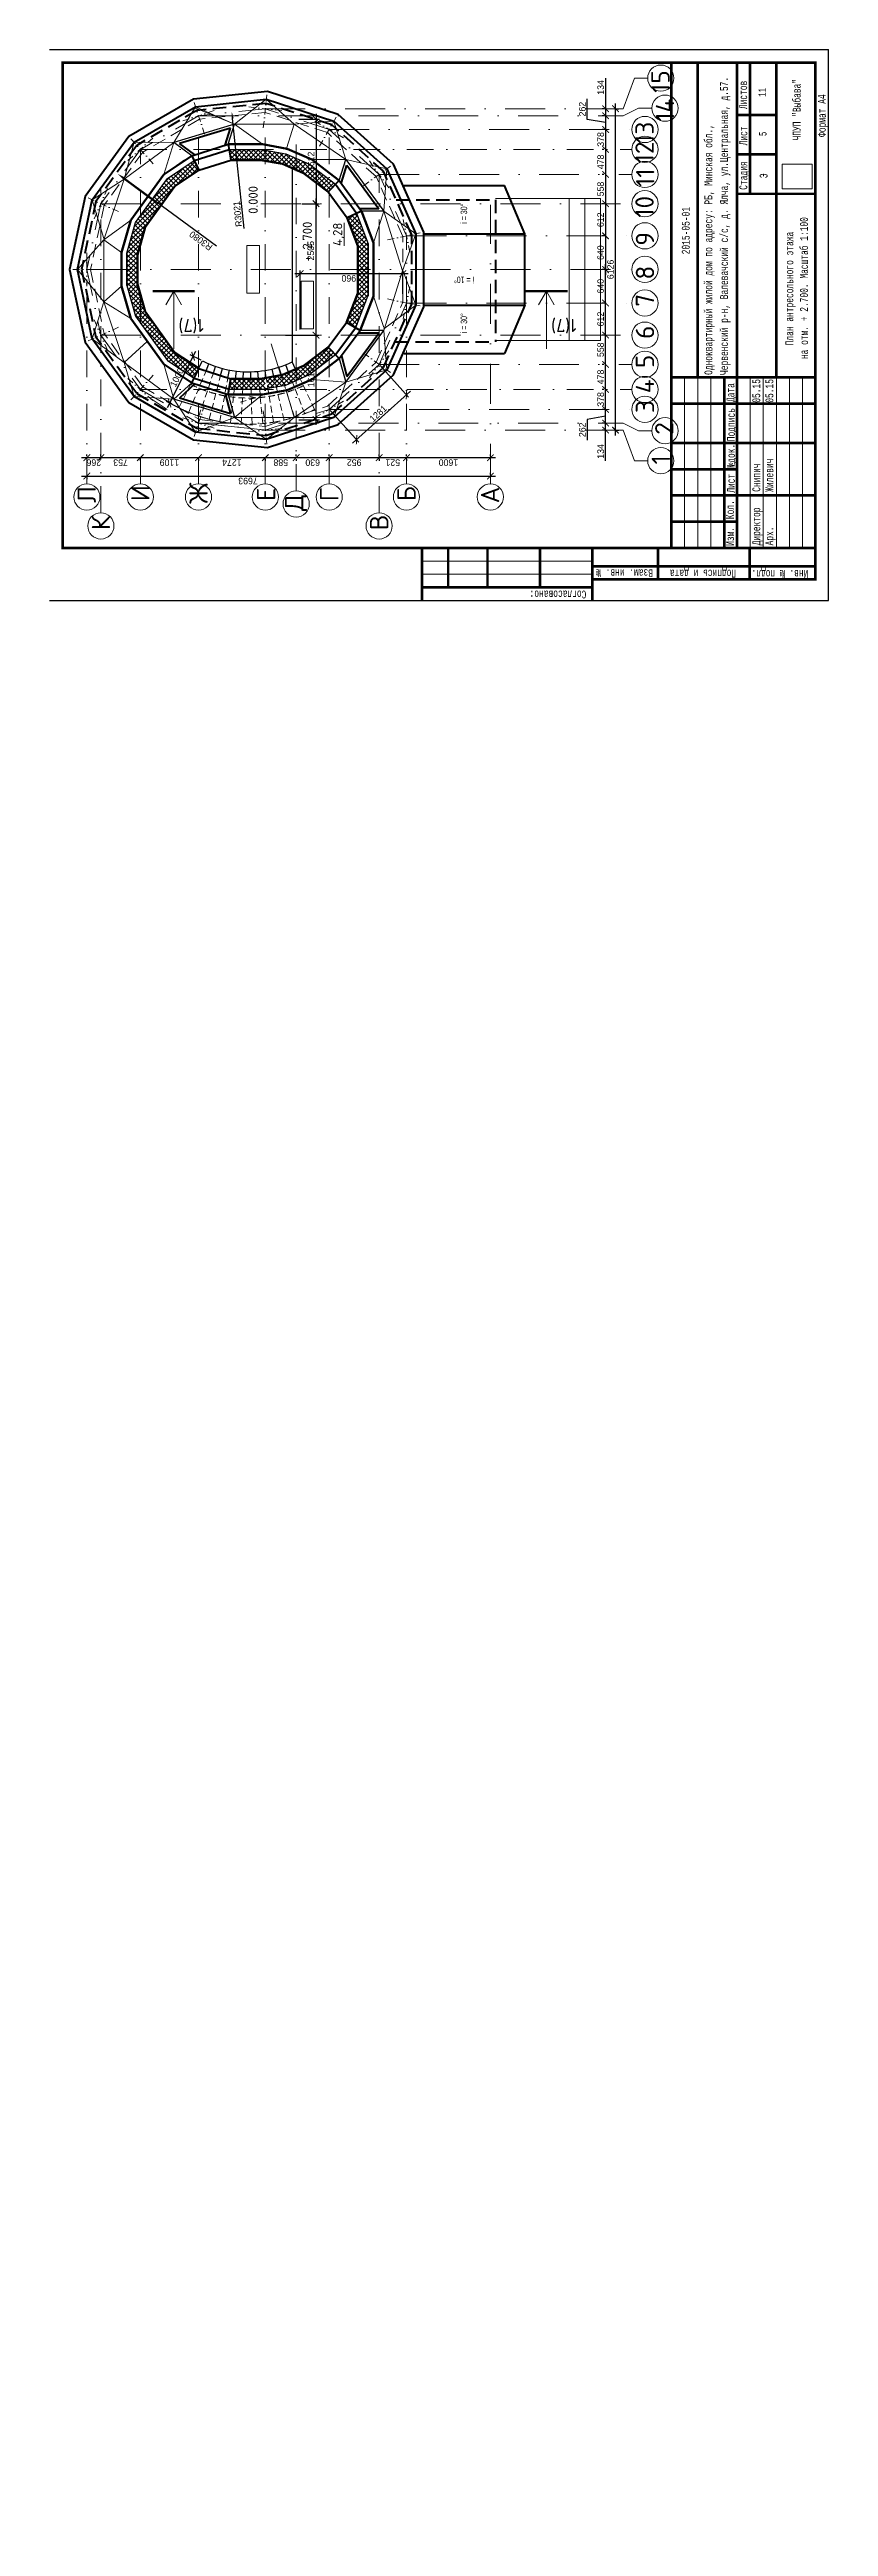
# Model space of a CAD drawing. Header units: millimetres. Extents: x -1532494 to -7068, y -619762 to -143013.
# Drawn here: x -125607 to -110757, y -242729 to -195513 of the extents above; entities that cross this region are included whole.
import ezdxf

# ---------------------------------------------------------------- set-up
doc = ezdxf.new("R2010")
doc.units = ezdxf.units.MM
for name, pattern in [('DASHED', [19.05, 12.7, -6.35]), ('GOST2.303 5', [24, 20, -1.5, 1, -1.5]), ('штриховая', [19.05, 12.7, -6.35]), ('штрихпунктирнаяX2', [50.8, 25.4, -12.7, 0, -12.7])]:
    doc.linetypes.add(name, pattern=pattern)
doc.layers.get('0').update_dxf_attribs({"color": 251, "lineweight": 15})
for name, color, linetype, lineweight in [('заливка', 252, 'Continuous', 13), ('Кровля', 170, 'Continuous', 40), ('линия', 7, 'Continuous', 30), ('окна', 142, 'Continuous', 20), ('Окно', 144, 'Continuous', 40), ('Оси', 7, 'штрихпунктирнаяX2', 18), ('размеры', 7, 'Continuous', 18), ('разрез', 7, 'Continuous', 80), ('Стены', 7, 'Continuous', 60), ('штриховая', 160, 'штриховая', 18), ('штриховая стены', 250, 'штриховая', 40)]:
    doc.layers.add(name, color=color, linetype=linetype, lineweight=lineweight)
doc.layers.add('рамка', color=105, linetype='Continuous', lineweight=30, plot=False)
doc.styles.add('Annotative', font='txt')
doc.styles.add('GOST', font='cour.ttf', dxfattribs={"width": 0.6, "height": 3})
doc.styles.add('Style1', font='cour.ttf', dxfattribs={"width": 0.61, "height": 2.5})
doc.styles.add('style2', font='cour.ttf', dxfattribs={"width": 0.6, "height": 3})
doc.dimstyles.new('ISO-25', dxfattribs={"dimscale": 50, "dimtxt": 2.5, "dimasz": 2.5, "dimexe": 1.25, "dimexo": 0.625, "dimtad": 1, "dimdec": 0, "dimtxsty": 'Standard', "dimblk": 'ARCHTICK', "dimcen": 2.5, "dimdle": 2, "dimclrt": 256, "dimadec": 0, "dimazin": 0, "dimtfac": 1, "dimtdec": 0, "dimtmove": 1, "dimatfit": 2, "dimfxl": 1, "dimarcsym": 0})
picture_1 = doc.add_image_def('image1.jpg', size_in_pixel=(187, 229))
picture_2 = doc.add_image_def('image2.jpg', size_in_pixel=(187, 229))

msp = doc.modelspace()

# ---------------------------------------------------------------- texts
at = {"color": 7, "width": 730.487, "style": 'Style1'}
for s, insert, char_height, attachment_point, rotation in [('{\\fArial|b0|i0|c0|p34; i =\\fArial|b0|i0|c204|p34; 30\\fArial|b0|i0|c0|p34;%%D}', (-117770.4, -198870), 125, 1, 90), ('{\\fArial|b0|i0|c0|p34; i =\\fArial|b0|i0|c204|p34; \\fArial|b0|i0|c0|p34;1\\fArial|b0|i0|c204|p34;0\\fArial|b0|i0|c0|p34;%%D}', (-117896.3, -199965.6), 125.0001, 3, 180), ('{\\fArial|b0|i0|c0|p34; i =\\fArial|b0|i0|c204|p34; 30\\fArial|b0|i0|c0|p34;%%D}', (-117770.4, -200540.4), 125, 3, 90)]:
    msp.add_mtext(s, dxfattribs=dict(at, insert=insert, char_height=char_height, attachment_point=attachment_point, rotation=rotation))
at = {"layer": 'размеры', "color": 7, "linetype": 'ByBlock', "style": 'style2', "width": 0.6}
msp.add_text('11', height=141.19, rotation=90, dxfattribs=at).set_placement((-111951.3, -196414.1))
at = {"layer": 'размеры', "style": 'GOST', "width": 0.6}
msp.add_text('Формат А4', height=150, rotation=90, dxfattribs=at).set_placement((-110808, -197179.2))
at = {"layer": 'размеры', "color": 10, "linetype": 'ByBlock', "style": 'style2', "width": 0.6}
msp.add_text('5', height=141.2, rotation=90, dxfattribs=at).set_placement((-111938.2, -197164.1))
at = {"layer": 'размеры', "color": 7, "linetype": 'GOST2.303 5', "style": 'style2', "width": 0.6}
for s, rotation, p in [('на отм. + 2.700. Масштаб 1:100', 90, (-111148.4, -201413.9)), ('План антресольного этажа ', 90, (-111428, -201151.7)), ('Подпись и дата', 180, (-112517.5, -205428.4)), ('Согласовано:', 180, (-115372.8, -205826.7)), ('Взам. инв. №', 180, (-114103.7, -205420.6)), ('Инв. № подл.', 180, (-111141.8, -205435.4))]:
    msp.add_text(s, height=150, rotation=rotation, dxfattribs=at).set_placement(p)
at = {"layer": 'размеры'}
for s, width, heights, insert, char_height, attachment_point, rotation in [('{\\fISOCPEUR|b0|i0|c204|p34;15}', 6.114, [0], (-114135.5, -195909.2), 350, 3, 90), ('{\\fISOCPEUR|b0|i0|c204|p34;14}', 6.114, [0], (-114048.3, -196450.3), 350, 3, 90), ('{\\fISOCPEUR|b0|i0|c204|p34;13}', 6.114, [0], (-114438.4, -196888.3), 350, 3, 90), ('{\\fISOCPEUR|b0|i0|c204|p34;12}', 6.114, [0], (-114438.4, -197266.8), 350, 3, 90), ('{\\fISOCPEUR|b0|i0|c204|p34;11}', 6.114, [0], (-114425.6, -197780.2), 350, 3, 90), ('{\\fISOCPEUR|b0|i0|c204|p34;10}', 6.114, [0], (-114438.4, -198303), 350, 3, 90), ('\\pi458.41;{\\fISOCPEUR|b0|i0|c204|p34;\\L4,28}', 1328.073, [0], (-120202.4, -199715.3), 175, 1, 90), ('{\\fISOCPEUR|b0|i0|c204|p34;9}', 6.114, [0], (-114430.2, -198993.3), 350, 3, 90), ('{\\fISOCPEUR|b0|i0|c204|p34;8}', 6.114, [0], (-114430.2, -199633.7), 350, 3, 90), ('{\\fISOCPEUR|b0|i0|c204|p34;1(\\fISOCPEUR|b0|i0|c0|p34;7\\fISOCPEUR|b0|i0|c204|p34;)}', 6.114, [300], (-123149.7, -200897.3), 250, 3, 180), ('{\\fISOCPEUR|b0|i0|c204|p34;1(\\fISOCPEUR|b0|i0|c0|p34;7\\fISOCPEUR|b0|i0|c204|p34;)}', 6.114, [0], (-116045.3, -200897.3), 250, 3, 180), ('{\\fISOCPEUR|b0|i0|c204|p34;7}', 6.114, [0], (-114430.2, -200416.3), 350, 1, 90), ('{\\fISOCPEUR|b0|i0|c204|p34;6}', 6.114, [0], (-114430.2, -201028.7), 350, 1, 90), ('{\\fISOCPEUR|b0|i0|c204|p34;5}', 6.114, [0], (-114430.2, -201586.3), 350, 1, 90), ('{\\fISOCPEUR|b0|i0|c204|p34;4}', 6.114, [0], (-114430.2, -202064.8), 350, 1, 90), ('{\\fISOCPEUR|b0|i0|c204|p34;3}', 6.114, [0], (-114430.2, -202443.3), 350, 1, 90), ('{\\fISOCPEUR|b0|i0|c204|p34;2}', 6.114, [0], (-114062.5, -202855.7), 350, 1, 90), ('{\\fISOCPEUR|b0|i0|c204|p34;1}', 6.114, [0], (-114127.3, -203422.4), 350, 1, 90), ('{\\fISOCPEUR|b0|i0|c204|p34;Л}', 6.114, [0], (-125073.8, -204156.6), 350, 1, 90), ('{\\fISOCPEUR|b0|i0|c204|p34;И}', 6.114, [0], (-123701.1, -204124.3), 350, 7, 90), ('{\\fISOCPEUR|b0|i0|c204|p34;Ж}', 6.114, [0], (-122941.6, -204174), 350, 1, 90), ('{\\fISOCPEUR|b0|i0|c204|p34;Е}', 6.114, [0], (-121654.5, -204119.9), 350, 1, 90), ('{\\fISOCPEUR|b0|i0|c204|p34;Г}', 6.114, [0], (-120449.8, -204124.3), 350, 1, 90), ('{\\fISOCPEUR|b0|i0|c204|p34;Б}', 6.114, [0], (-118977.1, -204124.3), 350, 1, 90), ('{\\fISOCPEUR|b0|i0|c204|p34;А}', 6.114, [0], (-117384, -204163.4), 350, 1, 90), ('{\\fISOCPEUR|b0|i0|c204|p34;К}', 6.114, [0], (-124803.5, -204675.5), 350, 1, 90), ('{\\fISOCPEUR|b0|i0|c204|p34;Д}', 6.114, [0], (-121119.6, -204307.4), 350, 1, 90), ('{\\fISOCPEUR|b0|i0|c204|p34;В}', 6.114, [0], (-119498, -204675.5), 350, 1, 90)]:
    msp.add_mtext_dynamic_manual_height_columns(s, width=width, gutter_width=12.5, heights=heights, dxfattribs=dict(at, insert=insert, char_height=char_height, attachment_point=attachment_point, rotation=rotation))
at = {"layer": 'размеры', "char_height": 175, "attachment_point": 3, "rotation": 90, "style": 'Annotative'}
for s, insert in [('{\\fISOCPEUR|b0|i0|c204|p34; 0.000}', (-121813.1, -198113.9)), ('{\\fISOCPEUR|b0|i0|c204|p34;+ 2.700}', (-120779.9, -198793.7))]:
    msp.add_mtext_dynamic_manual_height_columns(s, width=3173.494, gutter_width=12.5, heights=[0], dxfattribs=dict(at, insert=insert))

# ---------------------------------------------------------------- blocks, each defined once
blk = doc.blocks.new('_ArchTick')
at = {"color": 0, "linetype": 'ByBlock', "const_width": 0.15}
blk.add_lwpolyline([(-0.5, -0.5), (0.5, 0.5)], dxfattribs=at)
blk = doc.blocks.new('*D268')
at = {"layer": 'Defpoints', "color": 0, "transparency": 16777216}
for p in [(-121139, -200957), (-120526, -200957), (-120884, -202570)]:
    blk.add_point(p, dxfattribs=at)
at = {"layer": 'размеры', "color": 0, "lineweight": -2, "transparency": 16777216}
for p, q in [((-121108, -200957), (-120463, -200957)), ((-120526, -202670), (-120526, -200857)), ((-120853, -202570), (-120463, -202570))]:
    blk.add_line(p, q, dxfattribs=at)
at = {"layer": 'размеры', "color": 0, "lineweight": -2, "transparency": 16777216, "xscale": 125, "yscale": 125, "zscale": 125}
for p, rotation in [((-120526, -200957), 90), ((-120526, -202570), 270)]:
    blk.add_blockref('_ArchTick', p, dxfattribs=dict(at, rotation=rotation))
at = {"layer": 'размеры', "transparency": 16777216, "insert": (-120620, -201764), "char_height": 125, "attachment_point": 5, "rotation": 90}
blk.add_mtext('1612', dxfattribs=at)
blk = doc.blocks.new('*D269')
at = {"layer": 'Defpoints', "color": 0, "transparency": 16777216}
for p in [(-120830, -198452), (-120526, -198452), (-121139, -200957)]:
    blk.add_point(p, dxfattribs=at)
at = {"layer": 'размеры', "color": 0, "lineweight": -2, "transparency": 16777216}
for p, q in [((-120799, -198452), (-120463, -198452)), ((-120526, -201057), (-120526, -198352)), ((-121108, -200957), (-120463, -200957))]:
    blk.add_line(p, q, dxfattribs=at)
at = {"layer": 'размеры', "color": 0, "lineweight": -2, "transparency": 16777216, "xscale": 125, "yscale": 125, "zscale": 125}
for p, rotation in [((-120526, -198452), 90), ((-120526, -200957), 270)]:
    blk.add_blockref('_ArchTick', p, dxfattribs=dict(at, rotation=rotation))
at = {"layer": 'размеры', "transparency": 16777216, "insert": (-120626, -199349), "char_height": 125, "attachment_point": 5, "rotation": 90}
blk.add_mtext('2505', dxfattribs=at)
blk = doc.blocks.new('*D270')
at = {"layer": 'Defpoints', "color": 0, "transparency": 16777216}
for p in [(-120884, -196839), (-120830, -198452), (-120526, -198452)]:
    blk.add_point(p, dxfattribs=at)
at = {"layer": 'размеры', "color": 0, "lineweight": -2, "transparency": 16777216}
for p, q in [((-120853, -196839), (-120463, -196839)), ((-120526, -196739), (-120526, -198552)), ((-120799, -198452), (-120463, -198452))]:
    blk.add_line(p, q, dxfattribs=at)
at = {"layer": 'размеры', "color": 0, "lineweight": -2, "transparency": 16777216, "xscale": 125, "yscale": 125, "zscale": 125}
for p, rotation in [((-120526, -196839), 90), ((-120526, -198452), 270)]:
    blk.add_blockref('_ArchTick', p, dxfattribs=dict(at, rotation=rotation))
at = {"layer": 'размеры', "transparency": 16777216, "insert": (-120620, -197646), "char_height": 125, "attachment_point": 5, "rotation": 90}
blk.add_mtext('1612', dxfattribs=at)
blk = doc.blocks.new('вакепкеакепке')
at = {"color": 7, "linetype": 'GOST2.303 5'}
for p, q in [((168051385, 308359340), (168057885, 308359340)), ((168051385, 308358840), (168057885, 308358840)), ((168051385, 308358340), (168057885, 308358340)), ((168051385, 308356840), (168057885, 308356840)), ((168051385, 308356340), (168057885, 308356340)), ((168051385, 308355840), (168057885, 308355840)), ((168051385, 308355340), (168057885, 308355340)), ((168051385, 308354840), (168057885, 308354840))]:
    blk.add_line(p, q, dxfattribs=at)
at = {"const_width": 100}
blk.add_lwpolyline([(168051385, 308359840), (168069885, 308359840), (168069885, 308354353), (168051385, 308354353)], close=True, dxfattribs=at)
for points in [[(168052385, 308359840), (168052385, 308357340)], [(168053385, 308359887), (168053385, 308354400)], [(168054385, 308359887), (168054385, 308357340)], [(168055385, 308354400), (168055385, 308359887)], [(168056885, 308359887), (168056885, 308354400)], [(168057885, 308354353), (168057885, 308359840)], [(168057931, 308358840), (168069885, 308358840)], [(168057885, 308357826), (168051385, 308357826)], [(168057885, 308357340), (168051385, 308357340)], [(168057885, 308357340), (168069885, 308357340)], [(168064885, 308354353), (168064885, 308357340)], [(168066385, 308357340), (168066385, 308355840)], [(168067885, 308357340), (168067885, 308355840)], [(168064885, 308356840), (168069885, 308356840)], [(168057885, 308355840), (168069885, 308355840)]]:
    blk.add_lwpolyline(points, dxfattribs=at)
at = {"color": 7, "linetype": 'GOST2.303 5', "style": 'style2', "width": 0.6}
for s, p in [('2015-05-01', (168062579, 308359144)), ('Одноквартирный жилой дом по адресу: РБ, Минская обл.,  ', (168057980, 308358281)), ('Изм.', (168051464, 308357455)), ('Кол.', (168052482, 308357455)), ('Лист', (168053488, 308357424)), ('№док.', (168054453, 308357424)), ('Подпись', (168055453, 308357424)), ('Дата', (168056947, 308357439)), ('Червенский р-н, Валевачский с/с, д. Ялча, ул.Центральная, д.57. ', (168057980, 308357683)), ('Директор', (168051482, 308356455)), ('Снипич', (168053525, 308356455)), ('05.15', (168056921, 308356455)), ('Стадия', (168065039, 308356948)), ('Э', (168065484, 308356176)), ('Лист', (168066732, 308356949)), ('Листов', (168068113, 308356956)), ('Арх.', (168051482, 308355955)), ('Жилевич', (168053525, 308355955)), ('05.15', (168056921, 308355955)), ('ЧПУП "Выбава"', (168066920, 308354914))]:
    blk.add_text(s, height=300, dxfattribs=at).set_placement(p)
blk = doc.blocks.new('*D271')
at = {"layer": 'Defpoints', "color": 0, "transparency": 16777216}
for p in [(-114818, -196642), (-114818, -196642), (-114818, -202768)]:
    blk.add_point(p, dxfattribs=at)
at = {"layer": 'размеры', "color": 0, "lineweight": -2, "transparency": 16777216}
for p, q in [((-114818, -202868), (-114818, -196542)), ((-114787, -196642), (-114755, -196642)), ((-114787, -202768), (-114755, -202768))]:
    blk.add_line(p, q, dxfattribs=at)
at = {"layer": 'размеры', "color": 0, "lineweight": -2, "transparency": 16777216, "xscale": 125, "yscale": 125, "zscale": 125}
for p, rotation in [((-114818, -196642), 90), ((-114818, -202768), 270)]:
    blk.add_blockref('_ArchTick', p, dxfattribs=dict(at, rotation=rotation))
at = {"layer": 'размеры', "transparency": 16777216, "insert": (-114912, -199705), "char_height": 125, "attachment_point": 5, "rotation": 90}
blk.add_mtext('6126', dxfattribs=at)
blk = doc.blocks.new('*D272')
at = {"layer": 'Defpoints', "color": 0, "transparency": 16777216}
for p in [(-115006, -202634), (-115006, -202634), (-115006, -202768)]:
    blk.add_point(p, dxfattribs=at)
at = {"layer": 'размеры', "color": 0, "lineweight": -2, "transparency": 16777216}
for p, q in [((-115006, -202868), (-115006, -202534)), ((-115037, -202634), (-115069, -202634)), ((-115037, -202768), (-115069, -202768)), ((-115006, -203352), (-115006, -202768))]:
    blk.add_line(p, q, dxfattribs=at)
at = {"layer": 'размеры', "color": 0, "lineweight": -2, "transparency": 16777216, "xscale": 125, "yscale": 125, "zscale": 125}
for p, rotation in [((-115006, -202634), 90), ((-115006, -202768), 270)]:
    blk.add_blockref('_ArchTick', p, dxfattribs=dict(at, rotation=rotation))
at = {"layer": 'размеры', "transparency": 16777216, "insert": (-115100, -203175), "char_height": 125, "attachment_point": 5, "rotation": 90}
blk.add_mtext('134', dxfattribs=at)
blk = doc.blocks.new('*D273')
at = {"layer": 'Defpoints', "color": 0, "transparency": 16777216}
for p in [(-115006, -202372), (-115006, -202372), (-115006, -202634)]:
    blk.add_point(p, dxfattribs=at)
at = {"layer": 'размеры', "color": 0, "lineweight": -2, "transparency": 16777216}
for p, q in [((-115006, -202503), (-115355, -202563)), ((-115037, -202372), (-115069, -202372)), ((-115006, -202734), (-115006, -202272)), ((-115355, -202563), (-115355, -202959)), ((-115037, -202634), (-115069, -202634))]:
    blk.add_line(p, q, dxfattribs=at)
at = {"layer": 'размеры', "color": 0, "lineweight": -2, "transparency": 16777216, "xscale": 125, "yscale": 125, "zscale": 125}
for p, rotation in [((-115006, -202372), 90), ((-115006, -202634), 270)]:
    blk.add_blockref('_ArchTick', p, dxfattribs=dict(at, rotation=rotation))
at = {"layer": 'размеры', "transparency": 16777216, "insert": (-115449, -202761), "char_height": 125, "attachment_point": 5, "rotation": 90}
blk.add_mtext('262', dxfattribs=at)
blk = doc.blocks.new('*D274')
at = {"layer": 'Defpoints', "color": 0, "transparency": 16777216}
for p in [(-115007, -200957), (-115006, -200957), (-115007, -201515)]:
    blk.add_point(p, dxfattribs=at)
at = {"layer": 'размеры', "color": 0, "lineweight": -2, "transparency": 16777216}
for p, q in [((-115037, -200957), (-115070, -200957)), ((-115007, -201615), (-115007, -200857)), ((-115038, -201515), (-115070, -201515))]:
    blk.add_line(p, q, dxfattribs=at)
at = {"layer": 'размеры', "color": 0, "lineweight": -2, "transparency": 16777216, "xscale": 125, "yscale": 125, "zscale": 125}
for p, rotation in [((-115007, -200957), 90), ((-115007, -201515), 270)]:
    blk.add_blockref('_ArchTick', p, dxfattribs=dict(at, rotation=rotation))
at = {"layer": 'размеры', "transparency": 16777216, "insert": (-115101, -201236), "char_height": 125, "attachment_point": 5, "rotation": 90}
blk.add_mtext('558', dxfattribs=at)
blk = doc.blocks.new('*D275')
at = {"layer": 'Defpoints', "color": 0, "transparency": 16777216}
for p in [(-124895, -203293), (-124629, -203293), (-124629, -203293)]:
    blk.add_point(p, dxfattribs=at)
at = {"layer": 'размеры', "color": 0, "lineweight": -2, "transparency": 16777216}
for p, q in [((-124995, -203293), (-124529, -203293)), ((-124895, -203262), (-124895, -203230)), ((-124629, -203262), (-124629, -203230))]:
    blk.add_line(p, q, dxfattribs=at)
at = {"layer": 'размеры', "color": 0, "lineweight": -2, "transparency": 16777216, "xscale": 125, "yscale": 125, "zscale": 125, "rotation": 180}
blk.add_blockref('_ArchTick', (-124895, -203293), dxfattribs=at)
at = {"layer": 'размеры', "color": 0, "lineweight": -2, "transparency": 16777216, "xscale": 125, "yscale": 125, "zscale": 125}
blk.add_blockref('_ArchTick', (-124629, -203293), dxfattribs=at)
at = {"layer": 'размеры', "transparency": 16777216, "insert": (-124762, -203387), "char_height": 125, "attachment_point": 5, "rotation": 180}
blk.add_mtext('266', dxfattribs=at)
blk = doc.blocks.new('*D276')
at = {"layer": 'Defpoints', "color": 0, "transparency": 16777216}
for p in [(-124629, -203293), (-123876, -203293), (-123876, -203293)]:
    blk.add_point(p, dxfattribs=at)
at = {"layer": 'размеры', "color": 0, "lineweight": -2, "transparency": 16777216}
for p, q in [((-124729, -203293), (-123776, -203293)), ((-124629, -203262), (-124629, -203230)), ((-123876, -203324), (-123876, -203355))]:
    blk.add_line(p, q, dxfattribs=at)
at = {"layer": 'размеры', "color": 0, "lineweight": -2, "transparency": 16777216, "xscale": 125, "yscale": 125, "zscale": 125, "rotation": 180}
blk.add_blockref('_ArchTick', (-124629, -203293), dxfattribs=at)
at = {"layer": 'размеры', "color": 0, "lineweight": -2, "transparency": 16777216, "xscale": 125, "yscale": 125, "zscale": 125}
blk.add_blockref('_ArchTick', (-123876, -203293), dxfattribs=at)
at = {"layer": 'размеры', "transparency": 16777216, "insert": (-124252, -203387), "char_height": 125, "attachment_point": 5, "rotation": 180}
blk.add_mtext('753', dxfattribs=at)
blk = doc.blocks.new('*D277')
at = {"layer": 'Defpoints', "color": 0, "transparency": 16777216}
for p in [(-123876, -203293), (-122767, -203293), (-122767, -203293)]:
    blk.add_point(p, dxfattribs=at)
at = {"layer": 'размеры', "color": 0, "lineweight": -2, "transparency": 16777216}
for p, q in [((-123976, -203293), (-122667, -203293)), ((-123876, -203324), (-123876, -203355)), ((-122767, -203324), (-122767, -203355))]:
    blk.add_line(p, q, dxfattribs=at)
at = {"layer": 'размеры', "color": 0, "lineweight": -2, "transparency": 16777216, "xscale": 125, "yscale": 125, "zscale": 125, "rotation": 180}
blk.add_blockref('_ArchTick', (-123876, -203293), dxfattribs=at)
at = {"layer": 'размеры', "color": 0, "lineweight": -2, "transparency": 16777216, "xscale": 125, "yscale": 125, "zscale": 125}
blk.add_blockref('_ArchTick', (-122767, -203293), dxfattribs=at)
at = {"layer": 'размеры', "transparency": 16777216, "insert": (-123321, -203387), "char_height": 125, "attachment_point": 5, "rotation": 180}
blk.add_mtext('1109', dxfattribs=at)
blk = doc.blocks.new('*D278')
at = {"layer": 'Defpoints', "color": 0, "transparency": 16777216}
for p in [(-122767, -203293), (-121493, -203293), (-121493, -203293)]:
    blk.add_point(p, dxfattribs=at)
at = {"layer": 'размеры', "color": 0, "lineweight": -2, "transparency": 16777216}
for p, q in [((-122867, -203293), (-121393, -203293)), ((-122767, -203324), (-122767, -203355)), ((-121493, -203324), (-121493, -203355))]:
    blk.add_line(p, q, dxfattribs=at)
at = {"layer": 'размеры', "color": 0, "lineweight": -2, "transparency": 16777216, "xscale": 125, "yscale": 125, "zscale": 125, "rotation": 180}
blk.add_blockref('_ArchTick', (-122767, -203293), dxfattribs=at)
at = {"layer": 'размеры', "color": 0, "lineweight": -2, "transparency": 16777216, "xscale": 125, "yscale": 125, "zscale": 125}
blk.add_blockref('_ArchTick', (-121493, -203293), dxfattribs=at)
at = {"layer": 'размеры', "transparency": 16777216, "insert": (-122130, -203387), "char_height": 125, "attachment_point": 5, "rotation": 180}
blk.add_mtext('1274', dxfattribs=at)
blk = doc.blocks.new('*D279')
at = {"layer": 'Defpoints', "color": 0, "transparency": 16777216}
for p in [(-120905, -203293), (-120275, -203293), (-120275, -203293)]:
    blk.add_point(p, dxfattribs=at)
at = {"layer": 'размеры', "color": 0, "lineweight": -2, "transparency": 16777216}
for p, q in [((-121005, -203293), (-120175, -203293)), ((-120905, -203324), (-120905, -203355)), ((-120275, -203262), (-120275, -203230))]:
    blk.add_line(p, q, dxfattribs=at)
at = {"layer": 'размеры', "color": 0, "lineweight": -2, "transparency": 16777216, "xscale": 125, "yscale": 125, "zscale": 125, "rotation": 180}
blk.add_blockref('_ArchTick', (-120905, -203293), dxfattribs=at)
at = {"layer": 'размеры', "color": 0, "lineweight": -2, "transparency": 16777216, "xscale": 125, "yscale": 125, "zscale": 125}
blk.add_blockref('_ArchTick', (-120275, -203293), dxfattribs=at)
at = {"layer": 'размеры', "transparency": 16777216, "insert": (-120590, -203387), "char_height": 125, "attachment_point": 5, "rotation": 180}
blk.add_mtext('630', dxfattribs=at)
blk = doc.blocks.new('*D280')
at = {"layer": 'Defpoints', "color": 0, "transparency": 16777216}
for p in [(-120275, -203293), (-119323, -203293), (-119323, -203293)]:
    blk.add_point(p, dxfattribs=at)
at = {"layer": 'размеры', "color": 0, "lineweight": -2, "transparency": 16777216}
for p, q in [((-120375, -203293), (-119223, -203293)), ((-120275, -203324), (-120275, -203355)), ((-119323, -203262), (-119323, -203230))]:
    blk.add_line(p, q, dxfattribs=at)
at = {"layer": 'размеры', "color": 0, "lineweight": -2, "transparency": 16777216, "xscale": 125, "yscale": 125, "zscale": 125, "rotation": 180}
blk.add_blockref('_ArchTick', (-120275, -203293), dxfattribs=at)
at = {"layer": 'размеры', "color": 0, "lineweight": -2, "transparency": 16777216, "xscale": 125, "yscale": 125, "zscale": 125}
blk.add_blockref('_ArchTick', (-119323, -203293), dxfattribs=at)
at = {"layer": 'размеры', "transparency": 16777216, "insert": (-119799, -203387), "char_height": 125, "attachment_point": 5, "rotation": 180}
blk.add_mtext('952', dxfattribs=at)
blk = doc.blocks.new('*D281')
at = {"layer": 'Defpoints', "color": 0, "transparency": 16777216}
for p in [(-119323, -203293), (-118802, -203293), (-118802, -203293)]:
    blk.add_point(p, dxfattribs=at)
at = {"layer": 'размеры', "color": 0, "lineweight": -2, "transparency": 16777216}
for p, q in [((-119423, -203293), (-118702, -203293)), ((-119323, -203324), (-119323, -203355)), ((-118802, -203262), (-118802, -203230))]:
    blk.add_line(p, q, dxfattribs=at)
at = {"layer": 'размеры', "color": 0, "lineweight": -2, "transparency": 16777216, "xscale": 125, "yscale": 125, "zscale": 125, "rotation": 180}
blk.add_blockref('_ArchTick', (-119323, -203293), dxfattribs=at)
at = {"layer": 'размеры', "color": 0, "lineweight": -2, "transparency": 16777216, "xscale": 125, "yscale": 125, "zscale": 125}
blk.add_blockref('_ArchTick', (-118802, -203293), dxfattribs=at)
at = {"layer": 'размеры', "transparency": 16777216, "insert": (-119063, -203387), "char_height": 125, "attachment_point": 5, "rotation": 180}
blk.add_mtext('521', dxfattribs=at)
blk = doc.blocks.new('*D282')
at = {"layer": 'Defpoints', "color": 0, "transparency": 16777216}
for p in [(-118802, -203293), (-117202, -203293), (-117202, -203293)]:
    blk.add_point(p, dxfattribs=at)
at = {"layer": 'размеры', "color": 0, "lineweight": -2, "transparency": 16777216}
for p, q in [((-118902, -203293), (-117102, -203293)), ((-118802, -203324), (-118802, -203355)), ((-117202, -203262), (-117202, -203230))]:
    blk.add_line(p, q, dxfattribs=at)
at = {"layer": 'размеры', "color": 0, "lineweight": -2, "transparency": 16777216, "xscale": 125, "yscale": 125, "zscale": 125, "rotation": 180}
blk.add_blockref('_ArchTick', (-118802, -203293), dxfattribs=at)
at = {"layer": 'размеры', "color": 0, "lineweight": -2, "transparency": 16777216, "xscale": 125, "yscale": 125, "zscale": 125}
blk.add_blockref('_ArchTick', (-117202, -203293), dxfattribs=at)
at = {"layer": 'размеры', "transparency": 16777216, "insert": (-118002, -203387), "char_height": 125, "attachment_point": 5, "rotation": 180}
blk.add_mtext('1600', dxfattribs=at)
blk = doc.blocks.new('*D283')
at = {"layer": 'Defpoints', "color": 0, "transparency": 16777216}
for p in [(-124895, -203643), (-117202, -203643), (-117202, -203643)]:
    blk.add_point(p, dxfattribs=at)
at = {"layer": 'размеры', "color": 0, "lineweight": -2, "transparency": 16777216}
for p, q in [((-124995, -203643), (-117102, -203643)), ((-124895, -203674), (-124895, -203705)), ((-117202, -203612), (-117202, -203580))]:
    blk.add_line(p, q, dxfattribs=at)
at = {"layer": 'размеры', "color": 0, "lineweight": -2, "transparency": 16777216, "xscale": 125, "yscale": 125, "zscale": 125, "rotation": 180}
blk.add_blockref('_ArchTick', (-124895, -203643), dxfattribs=at)
at = {"layer": 'размеры', "color": 0, "lineweight": -2, "transparency": 16777216, "xscale": 125, "yscale": 125, "zscale": 125}
blk.add_blockref('_ArchTick', (-117202, -203643), dxfattribs=at)
at = {"layer": 'размеры', "transparency": 16777216, "insert": (-121823, -203737), "char_height": 125, "attachment_point": 5, "rotation": 180}
blk.add_mtext('7693', dxfattribs=at)
blk = doc.blocks.new('*D284')
at = {"layer": 'Defpoints', "color": 0, "transparency": 16777216}
for p in [(-118870, -199785), (-118870, -200205), (-120830, -200882)]:
    blk.add_point(p, dxfattribs=at)
at = {"layer": 'размеры', "color": 0, "lineweight": -2, "transparency": 16777216}
for p, q in [((-120930, -199785), (-118770, -199785)), ((-120830, -200851), (-120830, -199723)), ((-118870, -200173), (-118870, -199723))]:
    blk.add_line(p, q, dxfattribs=at)
at = {"layer": 'размеры', "color": 0, "lineweight": -2, "transparency": 16777216, "xscale": 125, "yscale": 125, "zscale": 125, "rotation": 180}
blk.add_blockref('_ArchTick', (-120830, -199785), dxfattribs=at)
at = {"layer": 'размеры', "color": 0, "lineweight": -2, "transparency": 16777216, "xscale": 125, "yscale": 125, "zscale": 125}
blk.add_blockref('_ArchTick', (-118870, -199785), dxfattribs=at)
at = {"layer": 'размеры', "transparency": 16777216, "insert": (-119854, -199875), "char_height": 125, "attachment_point": 5, "rotation": 180}
blk.add_mtext('1960', dxfattribs=at)
blk = doc.blocks.new('*D285')
at = {"layer": 'Defpoints', "color": 0, "transparency": 16777216}
for p in [(-124301, -197887), (-121815, -199705)]:
    blk.add_point(p, dxfattribs=at)
at = {"layer": 'размеры', "color": 0, "lineweight": -2, "transparency": 16777216}
blk.add_line((-122422, -199261), (-124200, -197961), dxfattribs=at)
at = {"layer": 'размеры', "color": 0, "transparency": 16777216}
blk.add_solid([(-124213, -197977), (-124188, -197944), (-124301, -197887)], dxfattribs=at)
at = {"layer": 'размеры', "transparency": 16777216, "insert": (-122721, -199158), "char_height": 125, "attachment_point": 5, "rotation": 143.8295}
blk.add_mtext('R3080', dxfattribs=at)
blk = doc.blocks.new('*D286')
at = {"layer": 'Defpoints', "color": 0, "transparency": 16777216}
for p in [(-122131, -196700), (-121815, -199705)]:
    blk.add_point(p, dxfattribs=at)
at = {"layer": 'размеры', "color": 0, "lineweight": -2, "transparency": 16777216}
blk.add_line((-121897, -198927), (-122118, -196825), dxfattribs=at)
at = {"layer": 'размеры', "color": 0, "transparency": 16777216}
blk.add_solid([(-122138, -196827), (-122097, -196823), (-122131, -196700)], dxfattribs=at)
at = {"layer": 'размеры', "transparency": 16777216, "insert": (-122020, -198647), "char_height": 125, "attachment_point": 5, "rotation": 96}
blk.add_mtext('R3021', dxfattribs=at)
blk = doc.blocks.new('*D287')
at = {"layer": 'Defpoints', "color": 0, "transparency": 16777216}
for p in [(-115006, -201994), (-115006, -201994), (-115006, -202372)]:
    blk.add_point(p, dxfattribs=at)
at = {"layer": 'размеры', "color": 0, "lineweight": -2, "transparency": 16777216}
for p, q in [((-115037, -201994), (-115069, -201994)), ((-115006, -202472), (-115006, -201894)), ((-115037, -202372), (-115069, -202372))]:
    blk.add_line(p, q, dxfattribs=at)
at = {"layer": 'размеры', "color": 0, "lineweight": -2, "transparency": 16777216, "xscale": 125, "yscale": 125, "zscale": 125}
for p, rotation in [((-115006, -201994), 90), ((-115006, -202372), 270)]:
    blk.add_blockref('_ArchTick', p, dxfattribs=dict(at, rotation=rotation))
at = {"layer": 'размеры', "transparency": 16777216, "insert": (-115100, -202183), "char_height": 125, "attachment_point": 5, "rotation": 90}
blk.add_mtext('378', dxfattribs=at)
blk = doc.blocks.new('*D288')
at = {"layer": 'Defpoints', "color": 0, "transparency": 16777216}
for p in [(-115006, -201516), (-115006, -201516), (-115006, -201994)]:
    blk.add_point(p, dxfattribs=at)
at = {"layer": 'размеры', "color": 0, "lineweight": -2, "transparency": 16777216}
for p, q in [((-115037, -201516), (-115069, -201516)), ((-115006, -202094), (-115006, -201416)), ((-115037, -201994), (-115069, -201994))]:
    blk.add_line(p, q, dxfattribs=at)
at = {"layer": 'размеры', "color": 0, "lineweight": -2, "transparency": 16777216, "xscale": 125, "yscale": 125, "zscale": 125}
for p, rotation in [((-115006, -201516), 90), ((-115006, -201994), 270)]:
    blk.add_blockref('_ArchTick', p, dxfattribs=dict(at, rotation=rotation))
at = {"layer": 'размеры', "transparency": 16777216, "insert": (-115100, -201755), "char_height": 125, "attachment_point": 5, "rotation": 90}
blk.add_mtext('478', dxfattribs=at)
blk = doc.blocks.new('*D289')
at = {"layer": 'Defpoints', "color": 0, "transparency": 16777216}
for p in [(-115007, -200345), (-115006, -200345), (-115007, -200957)]:
    blk.add_point(p, dxfattribs=at)
at = {"layer": 'размеры', "color": 0, "lineweight": -2, "transparency": 16777216}
for p, q in [((-115037, -200345), (-115070, -200345)), ((-115007, -201057), (-115007, -200245)), ((-115038, -200957), (-115070, -200957))]:
    blk.add_line(p, q, dxfattribs=at)
at = {"layer": 'размеры', "color": 0, "lineweight": -2, "transparency": 16777216, "xscale": 125, "yscale": 125, "zscale": 125}
for p, rotation in [((-115007, -200345), 90), ((-115007, -200957), 270)]:
    blk.add_blockref('_ArchTick', p, dxfattribs=dict(at, rotation=rotation))
at = {"layer": 'размеры', "transparency": 16777216, "insert": (-115101, -200651), "char_height": 125, "attachment_point": 5, "rotation": 90}
blk.add_mtext('612', dxfattribs=at)
blk = doc.blocks.new('*D290')
at = {"layer": 'Defpoints', "color": 0, "transparency": 16777216}
for p in [(-115007, -199705), (-115006, -199705), (-115007, -200345)]:
    blk.add_point(p, dxfattribs=at)
at = {"layer": 'размеры', "color": 0, "lineweight": -2, "transparency": 16777216}
for p, q in [((-115037, -199705), (-115070, -199705)), ((-115007, -200445), (-115007, -199605)), ((-115038, -200345), (-115070, -200345))]:
    blk.add_line(p, q, dxfattribs=at)
at = {"layer": 'размеры', "color": 0, "lineweight": -2, "transparency": 16777216, "xscale": 125, "yscale": 125, "zscale": 125}
for p, rotation in [((-115007, -199705), 90), ((-115007, -200345), 270)]:
    blk.add_blockref('_ArchTick', p, dxfattribs=dict(at, rotation=rotation))
at = {"layer": 'размеры', "transparency": 16777216, "insert": (-115101, -200025), "char_height": 125, "attachment_point": 5, "rotation": 90}
blk.add_mtext('640', dxfattribs=at)
blk = doc.blocks.new('*D291')
at = {"layer": 'Defpoints', "color": 0, "transparency": 16777216}
for p in [(-115006, -196642), (-115006, -196776), (-115006, -196776)]:
    blk.add_point(p, dxfattribs=at)
at = {"layer": 'размеры', "color": 0, "lineweight": -2, "transparency": 16777216}
for p, q in [((-115006, -196058), (-115006, -196642)), ((-115037, -196642), (-115069, -196642)), ((-115037, -196776), (-115069, -196776)), ((-115006, -196542), (-115006, -196876))]:
    blk.add_line(p, q, dxfattribs=at)
at = {"layer": 'размеры', "color": 0, "lineweight": -2, "transparency": 16777216, "xscale": 125, "yscale": 125, "zscale": 125}
for p, rotation in [((-115006, -196642), 90), ((-115006, -196776), 270)]:
    blk.add_blockref('_ArchTick', p, dxfattribs=dict(at, rotation=rotation))
at = {"layer": 'размеры', "transparency": 16777216, "insert": (-115100, -196235), "char_height": 125, "attachment_point": 5, "rotation": 90}
blk.add_mtext('134', dxfattribs=at)
blk = doc.blocks.new('*D292')
at = {"layer": 'Defpoints', "color": 0, "transparency": 16777216}
for p in [(-115006, -196776), (-115006, -197038), (-115006, -197038)]:
    blk.add_point(p, dxfattribs=at)
at = {"layer": 'размеры', "color": 0, "lineweight": -2, "transparency": 16777216}
for p, q in [((-115355, -196847), (-115355, -196451)), ((-115006, -196907), (-115355, -196847)), ((-115037, -196776), (-115069, -196776)), ((-115006, -196676), (-115006, -197138)), ((-115037, -197038), (-115069, -197038))]:
    blk.add_line(p, q, dxfattribs=at)
at = {"layer": 'размеры', "color": 0, "lineweight": -2, "transparency": 16777216, "xscale": 125, "yscale": 125, "zscale": 125}
for p, rotation in [((-115006, -196776), 90), ((-115006, -197038), 270)]:
    blk.add_blockref('_ArchTick', p, dxfattribs=dict(at, rotation=rotation))
at = {"layer": 'размеры', "transparency": 16777216, "insert": (-115449, -196649), "char_height": 125, "attachment_point": 5, "rotation": 90}
blk.add_mtext('262', dxfattribs=at)
blk = doc.blocks.new('*D293')
at = {"layer": 'Defpoints', "color": 0, "transparency": 16777216}
for p in [(-115007, -197895), (-115007, -198452), (-115006, -198452)]:
    blk.add_point(p, dxfattribs=at)
at = {"layer": 'размеры', "color": 0, "lineweight": -2, "transparency": 16777216}
for p, q in [((-115007, -197795), (-115007, -198552)), ((-115038, -197895), (-115070, -197895)), ((-115037, -198452), (-115070, -198452))]:
    blk.add_line(p, q, dxfattribs=at)
at = {"layer": 'размеры', "color": 0, "lineweight": -2, "transparency": 16777216, "xscale": 125, "yscale": 125, "zscale": 125}
for p, rotation in [((-115007, -197895), 90), ((-115007, -198452), 270)]:
    blk.add_blockref('_ArchTick', p, dxfattribs=dict(at, rotation=rotation))
at = {"layer": 'размеры', "transparency": 16777216, "insert": (-115101, -198173), "char_height": 125, "attachment_point": 5, "rotation": 90}
blk.add_mtext('558', dxfattribs=at)
blk = doc.blocks.new('*D294')
at = {"layer": 'Defpoints', "color": 0, "transparency": 16777216}
for p in [(-115006, -197038), (-115006, -197416), (-115006, -197416)]:
    blk.add_point(p, dxfattribs=at)
at = {"layer": 'размеры', "color": 0, "lineweight": -2, "transparency": 16777216}
for p, q in [((-115037, -197038), (-115069, -197038)), ((-115006, -196938), (-115006, -197516)), ((-115037, -197416), (-115069, -197416))]:
    blk.add_line(p, q, dxfattribs=at)
at = {"layer": 'размеры', "color": 0, "lineweight": -2, "transparency": 16777216, "xscale": 125, "yscale": 125, "zscale": 125}
for p, rotation in [((-115006, -197038), 90), ((-115006, -197416), 270)]:
    blk.add_blockref('_ArchTick', p, dxfattribs=dict(at, rotation=rotation))
at = {"layer": 'размеры', "transparency": 16777216, "insert": (-115100, -197227), "char_height": 125, "attachment_point": 5, "rotation": 90}
blk.add_mtext('378', dxfattribs=at)
blk = doc.blocks.new('*D295')
at = {"layer": 'Defpoints', "color": 0, "transparency": 16777216}
for p in [(-115006, -197416), (-115006, -197894), (-115006, -197894)]:
    blk.add_point(p, dxfattribs=at)
at = {"layer": 'размеры', "color": 0, "lineweight": -2, "transparency": 16777216}
for p, q in [((-115006, -197316), (-115006, -197994)), ((-115037, -197416), (-115069, -197416)), ((-115037, -197894), (-115069, -197894))]:
    blk.add_line(p, q, dxfattribs=at)
at = {"layer": 'размеры', "color": 0, "lineweight": -2, "transparency": 16777216, "xscale": 125, "yscale": 125, "zscale": 125}
for p, rotation in [((-115006, -197416), 90), ((-115006, -197894), 270)]:
    blk.add_blockref('_ArchTick', p, dxfattribs=dict(at, rotation=rotation))
at = {"layer": 'размеры', "transparency": 16777216, "insert": (-115100, -197655), "char_height": 125, "attachment_point": 5, "rotation": 90}
blk.add_mtext('478', dxfattribs=at)
blk = doc.blocks.new('*D296')
at = {"layer": 'Defpoints', "color": 0, "transparency": 16777216}
for p in [(-115007, -198452), (-115007, -199065), (-115006, -199065)]:
    blk.add_point(p, dxfattribs=at)
at = {"layer": 'размеры', "color": 0, "lineweight": -2, "transparency": 16777216}
for p, q in [((-115038, -198452), (-115070, -198452)), ((-115007, -198352), (-115007, -199165)), ((-115037, -199065), (-115070, -199065))]:
    blk.add_line(p, q, dxfattribs=at)
at = {"layer": 'размеры', "color": 0, "lineweight": -2, "transparency": 16777216, "xscale": 125, "yscale": 125, "zscale": 125}
for p, rotation in [((-115007, -198452), 90), ((-115007, -199065), 270)]:
    blk.add_blockref('_ArchTick', p, dxfattribs=dict(at, rotation=rotation))
at = {"layer": 'размеры', "transparency": 16777216, "insert": (-115101, -198758), "char_height": 125, "attachment_point": 5, "rotation": 90}
blk.add_mtext('612', dxfattribs=at)
blk = doc.blocks.new('*D297')
at = {"layer": 'Defpoints', "color": 0, "transparency": 16777216}
for p in [(-115007, -199065), (-115007, -199705), (-115006, -199705)]:
    blk.add_point(p, dxfattribs=at)
at = {"layer": 'размеры', "color": 0, "lineweight": -2, "transparency": 16777216}
for p, q in [((-115038, -199065), (-115070, -199065)), ((-115007, -198965), (-115007, -199805)), ((-115037, -199705), (-115070, -199705))]:
    blk.add_line(p, q, dxfattribs=at)
at = {"layer": 'размеры', "color": 0, "lineweight": -2, "transparency": 16777216, "xscale": 125, "yscale": 125, "zscale": 125}
for p, rotation in [((-115007, -199065), 90), ((-115007, -199705), 270)]:
    blk.add_blockref('_ArchTick', p, dxfattribs=dict(at, rotation=rotation))
at = {"layer": 'размеры', "transparency": 16777216, "insert": (-115101, -199385), "char_height": 125, "attachment_point": 5, "rotation": 90}
blk.add_mtext('640', dxfattribs=at)
blk = doc.blocks.new('*D299')
at = {"layer": 'Defpoints', "color": 0, "ltscale": 20, "transparency": 16777216}
for p in [(-119323, -201515), (-120275, -202372), (-118802, -202094)]:
    blk.add_point(p, dxfattribs=at)
at = {"layer": 'размеры', "color": 0, "lineweight": -2, "ltscale": 20, "transparency": 16777216}
for p, q in [((-119302, -201538), (-118761, -202140)), ((-119828, -203017), (-118728, -202027)), ((-120254, -202395), (-119712, -202997))]:
    blk.add_line(p, q, dxfattribs=at)
at = {"layer": 'размеры', "color": 0, "lineweight": -2, "ltscale": 20, "transparency": 16777216, "xscale": 125, "yscale": 125, "zscale": 125}
for p, rotation in [((-118802, -202094), 41.9999999999789), ((-119754, -202951), 221.9999999999789)]:
    blk.add_blockref('_ArchTick', p, dxfattribs=dict(at, rotation=rotation))
at = {"layer": 'размеры', "ltscale": 20, "transparency": 16777216, "insert": (-119341, -202452), "char_height": 125, "attachment_point": 5, "rotation": 42}
blk.add_mtext('1281', dxfattribs=at)
blk = doc.blocks.new('*D267')
at = {"layer": 'Defpoints', "color": 0, "transparency": 16777216}
for p in [(-121493, -203293), (-120905, -203293), (-120905, -203293)]:
    blk.add_point(p, dxfattribs=at)
at = {"layer": 'размеры', "color": 0, "lineweight": -2, "transparency": 16777216}
for p, q in [((-121593, -203293), (-120805, -203293)), ((-121493, -203324), (-121493, -203355)), ((-120905, -203262), (-120905, -203230))]:
    blk.add_line(p, q, dxfattribs=at)
at = {"layer": 'размеры', "color": 0, "lineweight": -2, "transparency": 16777216, "xscale": 125, "yscale": 125, "zscale": 125, "rotation": 180}
blk.add_blockref('_ArchTick', (-121493, -203293), dxfattribs=at)
at = {"layer": 'размеры', "color": 0, "lineweight": -2, "transparency": 16777216, "xscale": 125, "yscale": 125, "zscale": 125}
blk.add_blockref('_ArchTick', (-120905, -203293), dxfattribs=at)
at = {"layer": 'размеры', "transparency": 16777216, "insert": (-121199, -203387), "char_height": 125, "attachment_point": 5, "rotation": 180}
blk.add_mtext('588', dxfattribs=at)
blk = doc.blocks.new('*D298')
at = {"layer": 'Defpoints', "color": 0, "ltscale": 20, "transparency": 16777216}
for p in [(-122692, -201449), (-123318, -202253), (-123140, -202343)]:
    blk.add_point(p, dxfattribs=at)
at = {"layer": 'размеры', "color": 0, "lineweight": -2, "ltscale": 20, "transparency": 16777216}
for p, q in [((-122824, -201270), (-123363, -202343)), ((-122719, -201435), (-122925, -201332)), ((-123168, -202328), (-123374, -202225))]:
    blk.add_line(p, q, dxfattribs=at)
at = {"layer": 'размеры', "color": 0, "lineweight": -2, "ltscale": 20, "transparency": 16777216, "xscale": 125, "yscale": 125, "zscale": 125}
for p, rotation in [((-122869, -201360), 63.32107512935925), ((-123318, -202253), 243.3210751293593)]:
    blk.add_blockref('_ArchTick', p, dxfattribs=dict(at, rotation=rotation))
at = {"layer": 'размеры', "ltscale": 20, "transparency": 16777216, "insert": (-123177, -201764), "char_height": 125, "attachment_point": 5, "rotation": 63.3211}
blk.add_mtext('1000', dxfattribs=at)

# ---------------------------------------------------------------- dimensions: what is measured, and where the dimension line sits
at = {"layer": 'размеры'}
for base, p1, p2, angle, picture, middle in [((-115006.1, -196775.7), (-115006.1, -196641.8), (-115006.1, -196775.7), 270, '*D291', (-115006.1, -196234.8)), ((-115006.1, -197037.6), (-115006.1, -196775.7), (-115006.1, -197037.6), 270, '*D292', (-115355.3, -196815.3)), ((-115006.13, -197416.0779), (-115006.13, -197037.6058), (-115006.13, -197416.0779), 270, '*D294', (-115006.13, -197226.8418)), ((-115006.1, -197893.7), (-115006.1, -197416.1), (-115006.1, -197893.7), 270, '*D295', (-115006.1, -197654.9)), ((-120525.939, -198451.9359), (-121139.138, -200957.4336), (-120830.106, -198451.9359), 90, '*D269', (-120532.1559, -199348.5188)), ((-115006.1, -201516), (-115006.1, -201993.6), (-115006.1, -201516), 90, '*D288', (-115006.1, -201754.8)), ((-115006.1, -201993.6), (-115006.1, -202372), (-115006.1, -201993.6), 90, '*D287', (-115006.1, -202182.8)), ((-115006.1, -202372), (-115006.1, -202633.9), (-115006.1, -202372), 90, '*D273', (-115355.3, -202594.4)), ((-115006.1, -202633.9), (-115006.1, -202767.8), (-115006.1, -202633.9), 90, '*D272', (-115006.1, -203174.8)), ((-124628.7, -203292.8), (-124895, -203292.8), (-124628.7, -203292.8), 180, '*D275', (-124761.9, -203292.8)), ((-117202.2, -203642.9), (-124895, -203642.9), (-117202.2, -203642.9), 180, '*D283', (-121823, -203642.9))]:
    dim = msp.add_linear_dim(base=base, p1=p1, p2=p2, angle=angle, dimstyle='ISO-25', dxfattribs=at)
    dim.commit()
    dim.dimension.update_dxf_attribs({"geometry": picture, "text_midpoint": middle, "dimtype": 160})
for mpoint, picture, middle in [((-122130.8, -196700.4), '*D286', (-121927.2, -198637.3)), ((-124301.4, -197886.9), '*D285', (-122665.8, -199082.7))]:
    dim = msp.add_radius_dim(center=(-121815, -199704.7), mpoint=mpoint, dimstyle='ISO-25', override={"dimsah": 1}, dxfattribs=at)
    dim.commit()
    dim.dimension.update_dxf_attribs({"geometry": picture, "text_midpoint": middle, "dimtype": 164})
for base, p1, p2, angle, picture, middle in [((-120525.939, -198451.9359), (-120884.0424, -196839.4419), (-120830.106, -198451.9359), 270, '*D270', (-120619.689, -197645.6889)), ((-114817.8, -196641.8), (-114817.8, -202767.8), (-114817.8, -196641.8), 90, '*D271', (-114911.6, -199704.8)), ((-115007, -198452.2), (-115007, -197894.6), (-115006.1, -198452.2), 270, '*D293', (-115100.8, -198173.4)), ((-115007, -199064.6), (-115007, -198452.2), (-115006.1, -199064.6), 270, '*D296', (-115100.8, -198758.4)), ((-115007, -199705), (-115007, -199064.6), (-115006.1, -199705), 270, '*D297', (-115100.8, -199384.8)), ((-115007, -199704.7), (-115007, -200345.1), (-115006.1, -199704.7), 90, '*D290', (-115100.8, -200024.9)), ((-115007, -200345.1), (-115007, -200957.4), (-115006.1, -200345.1), 90, '*D289', (-115100.8, -200651.2)), ((-120525.939, -200957.4336), (-120884.0424, -202569.9276), (-121139.138, -200957.4336), 90, '*D268', (-120619.689, -201763.6806)), ((-115007, -200957.4), (-115007, -201515.1), (-115006.1, -200957.4), 90, '*D274', (-115100.8, -201236.2)), ((-123875.9, -203292.8), (-124628.7, -203292.8), (-123875.9, -203292.8), 180, '*D276', (-124252.3, -203386.5)), ((-122766.8, -203292.8), (-123875.9, -203292.8), (-122766.8, -203292.8), 180, '*D277', (-123321.4, -203386.5)), ((-121493.1, -203292.8), (-122766.8, -203292.8), (-121493.1, -203292.8), 180, '*D278', (-122129.9, -203386.5)), ((-120905.1, -203292.8), (-121493.1, -203292.8), (-120905.1, -203292.8), 180, '*D267', (-121199.1, -203386.5)), ((-120275, -203292.8), (-120905.1, -203292.8), (-120275, -203292.8), 180, '*D279', (-120590.1, -203386.5)), ((-119323.2, -203292.8), (-120275, -203292.8), (-119323.2, -203292.8), 180, '*D280', (-119799.1, -203386.5)), ((-118802.3, -203292.8), (-119323.2, -203292.8), (-118802.3, -203292.8), 180, '*D281', (-119062.8, -203386.5)), ((-117202.2, -203292.8), (-118802.3, -203292.8), (-117202.2, -203292.9), 180, '*D282', (-118002.3, -203386.5))]:
    dim = msp.add_linear_dim(base=base, p1=p1, p2=p2, angle=angle, dimstyle='ISO-25', dxfattribs=at)
    dim.commit()
    dim.dimension.update_dxf_attribs({"geometry": picture, "text_midpoint": middle})
dim = msp.add_linear_dim(base=(-118870.5, -199785.5), p1=(-120830.1, -200882.4), p2=(-118870.5, -200204.7), angle=180, text='1960', dimstyle='ISO-25', dxfattribs=at)
dim.commit()
dim.dimension.update_dxf_attribs({"geometry": '*D284', "text_midpoint": (-119854.4, -199781.3), "dimtype": 160})
at = {"layer": 'размеры', "ltscale": 20}
for p1, p2, distance, picture, middle in [((-122691.5, -201449), (-123140.5, -202342.5), -198.8, '*D298', (-123177.4, -201764.4)), ((-120275, -202372), (-119323.2, -201515.1), -778.5, '*D299', (-119340.9, -202452.4))]:
    dim = msp.add_aligned_dim(p1=p1, p2=p2, distance=distance, dimstyle='ISO-25', dxfattribs=at)
    dim.commit()
    dim.dimension.update_dxf_attribs({"geometry": picture, "text_midpoint": middle})

# ---------------------------------------------------------------- hatches: boundary and pattern name
at = {"layer": 'заливка', "ltscale": 20}
h = msp.add_hatch(dxfattribs=at)
h.set_pattern_fill('ANSI37', color=256, scale=20)
h.set_pattern_definition([(45, (187.48, 0), (-44.90128, 44.90128), []), (135, (187.48, 0), (-44.90128, -44.90128), [])])
h.paths.add_polyline_path([(-121493.1, -197431.7), (-121558.4, -197420.1), (-122184.6, -197420.1), (-122153.6, -197620.1), (-121576, -197620.1), (-121493.1, -197634.9)])
h.paths.add_polyline_path([(-121104.6, -197500.6), (-121493.1, -197431.7), (-121493.1, -197634.9), (-121162.9, -197693.4), (-120905.1, -197806.1), (-120905.1, -197587.8)])
h.paths.add_polyline_path([(-120659.9, -197695), (-120905.1, -197587.8), (-120905.1, -197806.1), (-120762.1, -197868.6), (-120298, -198223), (-120275, -198200.3), (-120275, -197988.9)])
h.paths.add_polyline_path([(-120275, -197988.9), (-120275, -198200.3), (-120154.7, -198080.8)])
h.paths.add_polyline_path([(-119751.3, -198638.3), (-119933.8, -198720.8), (-119731.5, -199252), (-119731.5, -199704.7), (-119531.5, -199704.7), (-119531.5, -199215.2)])
h.paths.add_polyline_path([(-119531.5, -199704.7), (-119731.5, -199704.7), (-119731.5, -200117.1), (-119531.5, -200117.1)])
h.paths.add_polyline_path([(-119531.5, -200194.2), (-119531.5, -200117.1), (-119731.5, -200117.1), (-119731.5, -200157.4), (-119944.3, -200716), (-119770.3, -200817.4), (-119767.4, -200813.6)])
h.paths.add_polyline_path([(-120275, -201209.1), (-120298, -201186.3), (-120762.1, -201540.8), (-120905.1, -201603.3), (-120905.1, -201627.8), (-120829.1, -201788.4), (-120659.9, -201714.4), (-120275, -201420.5)])
h.paths.add_polyline_path([(-120275, -201209.1), (-120275, -201420.5), (-120154.7, -201328.6)])
h.paths.add_polyline_path([(-120905.1, -201627.8), (-120914.7, -201607.5), (-121049.4, -201666.3), (-120976.6, -201852.8), (-120905.1, -201821.6)])
h.paths.add_polyline_path([(-120905.1, -201627.8), (-120905.1, -201821.6), (-120829.1, -201788.4)])
h.paths.add_polyline_path([(-121049.4, -201666.3), (-121162.9, -201716), (-121186.5, -201720.1), (-121143.8, -201857), (-120986.2, -201857), (-120976.6, -201852.8)])
h.paths.add_polyline_path([(-120986.2, -201857), (-121143.8, -201857), (-121126.4, -201912.6), (-121104.6, -201908.7)])
h.paths.add_polyline_path([(-121186.5, -201720.1), (-121331.7, -201745.9), (-121285.5, -201940.8), (-121263.1, -201936.8), (-121153.1, -201857), (-121143.8, -201857)])
h.paths.add_polyline_path([(-121143.8, -201857), (-121153.1, -201857), (-121263.1, -201936.8), (-121126.4, -201912.6)])
h.paths.add_polyline_path([(-121331.7, -201745.9), (-121475.8, -201771.5), (-121443.4, -201968.8), (-121285.5, -201940.8)])
h.paths.add_polyline_path([(-121493.1, -201774.5), (-121576, -201789.2), (-121620.9, -201789.2), (-121602.2, -201989.2), (-121558.4, -201989.2), (-121493.1, -201977.6)])
h.paths.add_polyline_path([(-121620.9, -201789.2), (-121766.9, -201789.2), (-121762.3, -201989.2), (-121602.2, -201989.2)])
h.paths.add_polyline_path([(-121766.9, -201789.2), (-121912.6, -201789.2), (-121921.9, -201989.2), (-121762.3, -201989.2)])
h.paths.add_polyline_path([(-121912.6, -201789.2), (-122059.1, -201789.2), (-122082.5, -201989.2), (-121921.9, -201989.2)])
h.paths.add_polyline_path([(-122059.1, -201789.2), (-122153.6, -201789.2), (-122184.6, -201989.2), (-122082.5, -201989.2)])
h.paths.add_polyline_path([(-122766.8, -201598.8), (-122766.8, -201592.5), (-123215.6, -201292.9), (-123459.4, -200957.4), (-123706.6, -200957.4), (-123356.4, -201439.4), (-122854.9, -201774.2)])
h.paths.add_polyline_path([(-123784.7, -200509.8), (-123875.9, -200186.2), (-123875.9, -200724.5), (-123706.6, -200957.4), (-123459.4, -200957.4)])
h.paths.add_polyline_path([(-123875.9, -200186.2), (-123895.4, -200117.1), (-124103.2, -200117.1), (-123967.5, -200598.5), (-123875.9, -200724.5)])
h.paths.add_polyline_path([(-123933, -199704.7), (-124133, -199704.7), (-124133, -200011.4), (-124103.2, -200117.1), (-123895.4, -200117.1), (-123933, -199983.7)])
h.paths.add_polyline_path([(-123933, -199425.7), (-123875.9, -199223.2), (-123875.9, -198684.9), (-123967.5, -198810.9), (-124133, -199398), (-124133, -199704.7), (-123933, -199704.7)])
h.paths.add_polyline_path([(-123459.6, -198452.2), (-123706.8, -198452.2), (-123875.9, -198684.9), (-123875.9, -199223.2), (-123784.7, -198899.6)])
h.paths.add_polyline_path([(-123215.6, -198116.5), (-122766.8, -197816.8), (-122766.8, -197801.9), (-122848.9, -197631.2), (-123356.4, -197970), (-123706.8, -198452.2), (-123459.6, -198452.2)])
at = {"layer": 'окна'}
h = msp.add_hatch(dxfattribs=at)
h.set_pattern_fill('AR-RROOF', color=256, scale=30, angle=45)
h.set_pattern_definition([(45, (-168289105.24, -308686133.74), (646.5784407, 1724.2091752), [11430, -1524, 3810, -762]), (45, (-168288658, -308685147.7), (-1255.4398057, 177.8090712), [2286, -251.46, 4572, -571.5]), (45, (-168289293.83, -308685406.34), (2440.8336137, 3162.84620584), [6096, -1066.8, 3048, -762])])
h.paths.add_polyline_path([(-123847.2, -241408.5), (-123847.2, -242728.5)])

# ---------------------------------------------------------------- linework, layer by layer
at = {"ltscale": 20}
for p, q in [((-123426.8, -197896.8), (-123036.5, -197616.9)), ((-120083, -198009.7), (-120298, -198223))]:
    msp.add_line(p, q, dxfattribs=at)
at = {"const_width": 0.05}
for points in [[(-117610.3, -198834), (-117610.3, -198334), (-117656.5, -198536.8)], [(-117860.3, -199805.4), (-117360.3, -199805.4), (-117563.1, -199851.6)], [(-117610.3, -200576.4), (-117610.3, -201076.4), (-117656.5, -200873.6)]]:
    msp.add_lwpolyline(points, dxfattribs=at)
at = {"color": 200, "linetype": 'DASHED', "lineweight": 18, "ltscale": 50, "const_width": 1}
msp.add_lwpolyline([(-116535.2, -200117.1), (-125052.6, -200117.1)], dxfattribs=at)
at = {"layer": 'Кровля'}
for p, q in [((-118846.8, -198102.9), (-116930.1, -198102.9)), ((-118471.5, -199027.4), (-116546.5, -199027.4)), ((-116546.5, -200383), (-116546.5, -199027.4)), ((-118626.3, -200383), (-118623.9, -200383)), ((-118471.5, -200383), (-116546.5, -200383)), ((-118846.4, -201307.5), (-116930.1, -201307.5))]:
    msp.add_line(p, q, dxfattribs=at)
at = {"layer": 'Кровля', "ltscale": 20}
for p, q in [((-116546.5, -199027.4), (-116930.1, -198102.9)), ((-116546.5, -200383), (-116930.1, -201307.5))]:
    msp.add_line(p, q, dxfattribs=at)
for points in [[(-118471.5, -198995.9), (-119048.8, -197699.1), (-120103.7, -196749.3), (-121453.8, -196310.6), (-122865.5, -196459), (-124094.8, -197168.8), (-124929.2, -198317.2), (-125224.3, -199705.7), (-124929.2, -201094.2), (-124094.8, -202242.6), (-122865.5, -202952.3), (-121453.8, -203100.7), (-120103.7, -202662.1), (-119048.8, -201712.2), (-118471.5, -200415.4)], [(-125075, -199704.7), (-124793.2, -198378.7), (-123996.4, -197282), (-122822.4, -196604.2), (-121474.3, -196462.5), (-120185, -196881.4), (-119177.6, -197788.5), (-118626.3, -199026.9), (-118626.3, -200382.5), (-119177.6, -201620.9), (-120185, -202527.9), (-121474.3, -202946.8), (-122822.4, -202805.1), (-123996.4, -202127.3), (-124793.2, -201030.6)]]:
    msp.add_lwpolyline(points, close=True, dxfattribs=at)
at = {"layer": 'линия', "ltscale": 20}
for p, q in [((-122080, -196934.8), (-123236.7, -197286.7)), ((-122892.6, -197540.1), (-123236.7, -197286.7)), ((-122200.1, -197320.1), (-122080, -196934.8)), ((-123356.4, -197970), (-122848.9, -197631.2)), ((-122184.6, -197420.1), (-121558.4, -197420.1)), ((-121558.4, -197420.1), (-121104.6, -197500.6)), ((-121104.6, -197500.6), (-120648.8, -197699.8)), ((-120669.5, -197687.7), (-120154.7, -198080.8)), ((-120083, -198009.7), (-119957.9, -197608.2)), ((-119957.9, -197608.2), (-119233, -198597.5)), ((-123967.5, -198810.9), (-123356.4, -197970)), ((-119753.8, -198631.6), (-119531.5, -199215.2)), ((-119233, -198597.5), (-119660, -198597)), ((-124133, -199398), (-123967.5, -198810.9)), ((-119531.5, -200194.2), (-119531.5, -199196.8)), ((-119531.5, -199215.2), (-119531.5, -200212.6)), ((-124133, -199398), (-124133, -200011.4)), ((-124133, -200011.4), (-124133, -199398)), ((-124133, -200011.4), (-123967.5, -200598.5)), ((-123967.5, -200598.5), (-123356.4, -201439.4)), ((-119767.4, -200813.6), (-119531.5, -200194.2)), ((-119957.9, -201857), (-119233, -200867.7)), ((-119233, -200867.7), (-119683.4, -200868.2)), ((-123356.4, -201439.4), (-122848.9, -201778.2)), ((-120669.5, -201721.7), (-120154.7, -201328.6)), ((-120083, -201399.7), (-119957.9, -201857)), ((-122893.6, -201869.2), (-123236.7, -202178.5)), ((-122184.6, -201989.2), (-121558.4, -201989.2)), ((-121558.4, -201989.2), (-121104.6, -201908.7)), ((-121104.6, -201908.7), (-120648.8, -201709.5)), ((-122080, -202530.4), (-123236.7, -202178.5)), ((-122200.1, -202089.2), (-122080, -202530.4))]:
    msp.add_line(p, q, dxfattribs=at)
at = {"layer": 'линия', "ltscale": 10}
for p, q in [((-120980.1, -197773.3), (-120980.1, -201469.3)), ((-122764.4, -201594.1), (-122691.5, -201449)), ((-122623.7, -201639.9), (-122567.7, -201505.9)), ((-122484.2, -201684.2), (-122440.2, -201554)), ((-122345.1, -201728.4), (-122309.7, -201593.1)), ((-121331.7, -201745.9), (-121365.2, -201604.3)), ((-121186.5, -201720.1), (-121233.8, -201568.3)), ((-121049.4, -201666.3), (-121105.2, -201523.2)), ((-120914.7, -201607.5), (-120980.1, -201469.3)), ((-122205, -201772.9), (-122176.8, -201623)), ((-122059.1, -201789.2), (-122042.1, -201643.6)), ((-121912.6, -201789.2), (-121906.3, -201654.7)), ((-121766.9, -201789.2), (-121770, -201656.3)), ((-121620.9, -201789.2), (-121634, -201648.4)), ((-121475.8, -201771.5), (-121498.8, -201631))]:
    msp.add_line(p, q, dxfattribs=at)
at = {"layer": 'линия'}
msp.add_arc((-121815, -199704.7), 1952.1, 243.32108, 263.32108, dxfattribs=at)
at = {"layer": 'линия', "ltscale": 10}
msp.add_arc((-121815, -199704.7), 1952.1, 263.32108, 295.32108, dxfattribs=at)
at = {"layer": 'Окно', "ltscale": 20}
for p, q in [((-122155.9, -197010.1), (-123126.8, -197305.5)), ((-122841.5, -197515.7), (-123126.8, -197305.5)), ((-122892.6, -197540.1), (-122200.1, -197320.1)), ((-122258.2, -197338.6), (-122155.9, -197010.1)), ((-122200.1, -197320.1), (-122153.6, -197620.1)), ((-122892.6, -197540.1), (-122761.4, -197813.2)), ((-122848.9, -197631.2), (-122184.6, -197420.1)), ((-122761.4, -197813.2), (-122153.6, -197620.1)), ((-120043.4, -198050.5), (-119939.7, -197717.7)), ((-119939.7, -197717.7), (-119331.7, -198547.4)), ((-120083, -198009.7), (-120298, -198223)), ((-120298, -198223), (-119933.8, -198720.8)), ((-120154.7, -198080.8), (-119751.3, -198638.3)), ((-120083, -198009.7), (-119660, -198597)), ((-119660, -198597), (-119933.8, -198720.8)), ((-119331.7, -198547.4), (-119696, -198547)), ((-120298, -201186.3), (-119944.3, -200716)), ((-120154.7, -201328.6), (-119767.4, -200813.6)), ((-120083, -201399.7), (-119683.4, -200868.2)), ((-119683.4, -200868.2), (-119944.3, -200716)), ((-119939.7, -201747.5), (-119331.7, -200917.8)), ((-119331.7, -200917.8), (-119721, -200918.2)), ((-122892.6, -201869.2), (-122758.8, -201597)), ((-122761.4, -201596.2), (-122153.6, -201789.2)), ((-120083, -201399.7), (-120298, -201186.3)), ((-120042, -201350.5), (-119939.7, -201747.5)), ((-122841.5, -201890.3), (-123126.8, -202159.7)), ((-122892.6, -201869.2), (-122200.1, -202089.2)), ((-122848.9, -201778.2), (-122184.6, -201989.2)), ((-122261, -202069.9), (-122155.9, -202455)), ((-122200.1, -202089.2), (-122153.6, -201789.2)), ((-122155.9, -202455), (-123126.8, -202159.7))]:
    msp.add_line(p, q, dxfattribs=at)
at = {"layer": 'Оси', "ltscale": 5}
for p, q in [((-121531.5, -197007), (-121454.7, -196276.1)), ((-123068.4, -196873.4), (-122465.2, -196677.4)), ((-122653.2, -197124.9), (-122880.3, -196425.9)), ((-121808.4, -196608.4), (-121177.7, -196674.7)), ((-120549.6, -196878.8), (-120000.4, -197195.9)), ((-120458.8, -197355.6), (-120091.3, -196719.1)), ((-123630, -197688.9), (-124121.8, -197142.7)), ((-124111.6, -197628), (-123640.3, -197203.6)), ((-119620.5, -198110.3), (-119025.9, -197678.3)), ((-119509.6, -197637.8), (-119136.9, -198150.8)), ((-124293, -198601.4), (-124964.4, -198302.5)), ((-124757.7, -198741.6), (-124499.8, -198162.3)), ((-118868.2, -198754.2), (-118736.4, -199374.5)), ((-119161.8, -199140.7), (-118442.9, -198987.9)), ((-124527.5, -199704.7), (-125262.5, -199704.7)), ((-124895, -200021.8), (-124895, -199387.6)), ((-118736.4, -200034.9), (-118868.2, -200655.2)), ((-119161.8, -200268.6), (-118442.9, -200421.5)), ((-124293, -200808), (-124964.4, -201106.9)), ((-124499.8, -201247.1), (-124757.7, -200667.8)), ((-119620.5, -201299.1), (-119025.9, -201731.1)), ((-119136.9, -201258.5), (-119509.6, -201771.6)), ((-123630, -201720.5), (-124121.8, -202266.7)), ((-123640.3, -202205.7), (-124111.6, -201781.4)), ((-122465.2, -202731.9), (-123068.4, -202536)), ((-122653.2, -202284.4), (-122880.3, -202983.4)), ((-121531.5, -202402.3), (-121454.7, -203133.3)), ((-120000.4, -202213.5), (-120549.6, -202530.6)), ((-121177.7, -202734.7), (-121808.4, -202801))]:
    msp.add_line(p, q, dxfattribs=at)
at = {"layer": 'Оси', "ltscale": 20}
for p, q in [((-122766.8, -203792.8), (-122766.8, -196775.4)), ((-121493.1, -203792.8), (-121493.1, -196641.6)), ((-120905.1, -203925.8), (-120905.1, -196904.3)), ((-120275, -203792.8), (-120275, -197037.3)), ((-123875.9, -203792.8), (-123875.9, -197415.8)), ((-123875.9, -197416.1), (-114506.1, -197416.1)), ((-124628.7, -204343.9), (-124628.7, -198180.3)), ((-119323.2, -204343.9), (-119323.2, -197894.3)), ((-124895, -203792.8), (-124895, -199521.4)), ((-118802.3, -203792.8), (-118802.3, -200345.1)), ((-123875.9, -201993.6), (-114506.1, -201993.6)), ((-123366.7, -202372.2), (-123685.7, -202159))]:
    msp.add_line(p, q, dxfattribs=at)
at = {"layer": 'Оси', "ltscale": 30}
for p, q in [((-122766.8, -196775.7), (-114669.6, -196775.7)), ((-121493.1, -196641.8), (-114669.6, -196641.8)), ((-120275, -197037.6), (-114506.1, -197037.6)), ((-119323.2, -197894.6), (-114506.1, -197894.6)), ((-124628.7, -198452.2), (-114506.1, -198452.2)), ((-117202.2, -203792), (-117202.2, -198473.8)), ((-118802.3, -199064.6), (-114506.1, -199064.6)), ((-124820, -199704.7), (-114506.1, -199704.7)), ((-118802.3, -200345.1), (-114506.1, -200345.1)), ((-124628.7, -200957.4), (-114506.1, -200957.4)), ((-119323.2, -201515.1), (-114506.1, -201515.1)), ((-120275, -202372), (-114506.1, -202372)), ((-122766.8, -202633.9), (-114669.6, -202633.9)), ((-121493.1, -202767.8), (-114669.6, -202767.8)), ((-117202.2, -203802.6), (-117202.2, -203801.7))]:
    msp.add_line(p, q, dxfattribs=at)
at = {"layer": 'Оси', "ltscale": 20}
msp.add_lwpolyline([(-124895, -199704.7), (-124628.7, -200957.4), (-123875.9, -201993.6), (-122766.8, -202633.9), (-121493.1, -202767.8), (-120275, -202372), (-119323.2, -201515.1), (-118802.3, -200345.1), (-118802.3, -199064.3), (-119323.2, -197894.3), (-120275, -197037.3), (-121493.1, -196641.6), (-122766.8, -196775.4), (-123875.9, -197415.8), (-124628.7, -198451.9)], close=True, dxfattribs=at)
at = {"layer": 'размеры', "ltscale": 20}
for p, q in [((-114457.6, -196058.5), (-114669.6, -196641.8)), ((-114203.3, -196058.5), (-114457.6, -196058.5)), ((-123236.7, -197286.7), (-122822.4, -196604.2)), ((-122822.4, -196604.2), (-122080, -196934.8)), ((-122822.4, -196632.1), (-122080, -196934.8)), ((-122080, -196934.8), (-121474.3, -196462.5)), ((-121474.3, -196462.5), (-120943.3, -196934.8)), ((-120943.3, -196934.8), (-120185, -196881.4)), ((-120185, -196881.4), (-119957.9, -197608.2)), ((-114377.3, -196630.8), (-114669.6, -196775.7)), ((-114123, -196630.8), (-114377.3, -196630.8)), ((-124184.1, -197987.4), (-123996.4, -197282)), ((-123236.7, -197286.7), (-124184.1, -197987.4)), ((-123996.4, -197282), (-123236.7, -197286.7)), ((-123426.8, -197896.8), (-123236.7, -197286.7)), ((-122080, -196934.8), (-120943.3, -196934.8)), ((-121549.6, -197320.1), (-122080, -196934.8)), ((-121088.3, -197400.2), (-120943.3, -196934.8)), ((-120943.3, -196934.8), (-119957.9, -197608.2)), ((-119957.9, -197608.2), (-120608.8, -197608.2)), ((-119957.9, -197608.2), (-119177.6, -197788.5)), ((-119177.6, -197788.5), (-119233, -198597.5)), ((-124793.2, -198378.7), (-124184.1, -197987.4)), ((-124184.1, -197987.4), (-124571.3, -199141.6)), ((-123591.1, -198424.2), (-124184.1, -197987.4)), ((-124571.3, -199113.7), (-124793.2, -198378.7)), ((-124058.9, -198766.6), (-124571.3, -199141.6)), ((-119233, -198597.5), (-119431.5, -199196.8)), ((-119233, -198597.5), (-118880.6, -199732.6)), ((-119233, -198597.5), (-118626.3, -199026.9)), ((-124571.3, -199141.6), (-125075, -199704.7)), ((-124571.3, -200323.6), (-124571.3, -199141.6)), ((-124571.3, -199141.6), (-124233, -199384.2)), ((-118626.3, -199026.9), (-118880.6, -199732.6)), ((-124571.3, -200323.6), (-125075, -199704.7)), ((-118626.3, -200383), (-118880.6, -199705.2)), ((-124571.3, -200323.6), (-124233, -200025.2)), ((-119233, -200867.7), (-118880.6, -199732.6)), ((-124793.2, -201030.6), (-124571.3, -200323.6)), ((-124184.1, -201477.7), (-124571.3, -200323.6)), ((-124058.9, -200642.8), (-124571.3, -200323.6)), ((-119233, -200811.9), (-119431.5, -200212.6)), ((-119233, -200840.3), (-118626.3, -200383)), ((-124793.2, -201030.6), (-124184.1, -201477.7)), ((-124184.1, -201477.7), (-123742.8, -201077.7)), ((-121382.4, -201121.2), (-121175.5, -201785.3)), ((-119177.6, -201620.9), (-119233, -200867.7)), ((-123236.7, -202178.5), (-124184.1, -201477.7)), ((-124184.1, -201477.7), (-123996.4, -202127.3)), ((-123426.8, -201512.6), (-123236.7, -202178.5)), ((-121096.4, -202008.8), (-120943.3, -202530.4)), ((-120943.3, -202530.4), (-119957.9, -201857)), ((-119957.9, -201857), (-120608.8, -201801.2)), ((-120185, -202527.9), (-119957.9, -201857)), ((-119957.9, -201857), (-119177.6, -201620.9)), ((-123996.4, -202127.3), (-123236.7, -202178.5)), ((-123236.7, -202178.5), (-122822.4, -202805.1)), ((-122822.4, -202805.1), (-122080, -202530.4)), ((-121549.6, -202089.2), (-122080, -202530.4)), ((-122080, -202530.4), (-120943.3, -202530.4)), ((-122080, -202530.4), (-121471.6, -202947.1)), ((-121471.6, -202947.1), (-120943.3, -202530.4)), ((-120943.3, -202530.4), (-120185, -202527.9)), ((-122766.8, -202633.9), (-121518.5, -202765.1)), ((-114377.3, -202778.9), (-114669.6, -202633.9)), ((-114457.6, -203351.1), (-114669.6, -202767.8)), ((-114123, -202778.9), (-114377.3, -202778.9)), ((-114203.3, -203351.1), (-114457.6, -203351.1))]:
    msp.add_line(p, q, dxfattribs=at)
at = {"layer": 'размеры'}
for p, q in [((-117102.2, -198352.4), (-115102.2, -198352.4)), ((-115702.2, -201057.3), (-115702.2, -198352.4)), ((-115402.2, -201057.3), (-115402.2, -198352.4)), ((-115102.2, -201057.3), (-115102.2, -198352.4)), ((-123240.4, -200117.1), (-123390.4, -200376.9)), ((-123240.4, -200117.1), (-123240.4, -201221.6)), ((-123240.4, -200117.1), (-123090.4, -200376.9)), ((-116135.2, -200117.1), (-116285.2, -200376.9)), ((-116135.2, -200117.1), (-116135.2, -201221.6)), ((-116135.2, -200117.1), (-115985.2, -200376.9)), ((-117102.2, -201057.3), (-115102.2, -201057.3))]:
    msp.add_line(p, q, dxfattribs=at)
at = {"layer": 'размеры', "linetype": 'GOST2.303 5'}
for p, q in [((-118507, -205263.4), (-115257, -205263.4)), ((-118507, -205513.4), (-115257, -205513.4))]:
    msp.add_line(p, q, dxfattribs=at)
at = {"layer": 'размеры', "color": 7, "lineweight": 20, "ltscale": 0.9}
for p, q in [((-118007, -205763.4), (-118007, -205013.4)), ((-117257, -205763.4), (-117257, -205013.4)), ((-116257, -205763.4), (-116257, -205013.4))]:
    msp.add_line(p, q, dxfattribs=at)
at = {"layer": 'размеры', "color": 7, "lineweight": 20, "ltscale": 0.9, "const_width": 50}
msp.add_lwpolyline([(-125357, -205013.4), (-125357, -195763.4), (-111007, -195763.4), (-111007, -205013.4)], close=True, dxfattribs=at)
at = {"layer": 'размеры'}
for points in [[(-121842.9, -199250.8), (-121842.9, -200159.6), (-121606.7, -200159.6), (-121606.7, -199250.8)], [(-120809.7, -199930.6), (-120809.7, -200839.4), (-120573.4, -200839.4), (-120573.4, -199930.6)]]:
    msp.add_lwpolyline(points, close=True, dxfattribs=at)
at = {"layer": 'размеры', "color": 7, "lineweight": 20, "ltscale": 0.9, "const_width": 50}
for points in [[(-118507, -205013.4), (-118507, -206013.4)], [(-118007, -205763.4), (-118007, -205013.4)], [(-117257, -205763.4), (-117257, -205013.4)], [(-116257, -205763.4), (-116257, -205013.4)], [(-115257, -206013.4), (-115257, -205013.4)], [(-115257, -205613.4), (-111007, -205613.4), (-111007, -205013.4)], [(-111007, -205363.4), (-115257, -205363.4)], [(-114007, -205613.4), (-114007, -205013.4)], [(-112257, -205613.4), (-112257, -205013.4)], [(-115257, -205763.4), (-118507, -205763.4)]]:
    msp.add_lwpolyline(points, dxfattribs=at)
at = {"layer": 'размеры', "const_width": 0.05}
for points in [[(-115257, -205263.4), (-118507, -205263.4)], [(-118507, -205513.4), (-115257, -205513.4)]]:
    msp.add_lwpolyline(points, dxfattribs=at)
at = {"layer": 'размеры'}
for centre in [(-113953.3, -196058.5), (-113873, -196630.8), (-114256.1, -197037.6), (-114256.1, -197416.1), (-114256.1, -197894.6), (-114256.1, -198452.2), (-114256.1, -199064.6), (-114256.1, -199704.7), (-114256.1, -200345.1), (-114256.1, -200957.4), (-114256.1, -201515.1), (-114256.1, -201993.6), (-114256.1, -202372), (-113873, -202778.9), (-113953.3, -203351.1), (-124895, -204042.8), (-123875.9, -204042.8), (-122766.8, -204042.8), (-121493.1, -204042.8), (-120905.1, -204175.8), (-120275, -204042.8), (-118802.3, -204042.8), (-117202.2, -204042), (-124628.7, -204593.9), (-119323.2, -204593.9)]:
    msp.add_circle(centre, 250, dxfattribs=at)
at = {"layer": 'разрез'}
for p, q in [((-123640.4, -200117.1), (-122840.4, -200117.1)), ((-116535.2, -200117.1), (-115735.2, -200117.1))]:
    msp.add_line(p, q, dxfattribs=at)
at = {"layer": 'рамка', "color": 7}
for p, q in [((-125607, -195513.4), (-110757, -195513.4)), ((-110757, -206013.4), (-110757, -195513.4)), ((-110757, -206013.4), (-110757, -195513.4)), ((-125607, -206013.4), (-110757, -206013.4))]:
    msp.add_line(p, q, dxfattribs=at)
at = {"layer": 'Стены', "ltscale": 20}
for p, q in [((-122200.1, -197320.1), (-121549.6, -197320.1)), ((-121549.6, -197320.1), (-121075.4, -197404.2)), ((-123426.8, -197896.8), (-122892.6, -197540.1)), ((-123215.6, -198116.5), (-122761.4, -197813.2)), ((-122153.6, -197620.1), (-121576, -197620.1)), ((-121576, -197620.1), (-121162.9, -197693.4)), ((-121162.9, -197693.4), (-120762.1, -197868.6)), ((-121075.4, -197404.2), (-120608.8, -197608.2)), ((-120608.8, -197608.2), (-120083, -198009.7)), ((-124058.9, -198766.6), (-123426.8, -197896.8)), ((-123784.7, -198899.6), (-123215.6, -198116.5)), ((-120762.1, -197868.6), (-120298, -198223)), ((-124233, -199384.2), (-124058.9, -198766.6)), ((-119933.8, -198720.8), (-119731.5, -199252)), ((-119660, -198597), (-119431.5, -199196.8)), ((-123933, -199425.7), (-123784.7, -198899.6)), ((-119431.5, -199196.8), (-119431.5, -200212.6)), ((-124233, -199384.2), (-124233, -200025.2)), ((-123933, -199425.7), (-123933, -199983.7)), ((-119731.5, -200157.4), (-119731.5, -199252)), ((-124233, -200025.2), (-124058.9, -200642.8)), ((-123933, -199983.7), (-123784.7, -200509.8)), ((-119944.3, -200716), (-119731.5, -200157.4)), ((-124058.9, -200642.8), (-123426.8, -201512.6)), ((-123784.7, -200509.8), (-123215.6, -201292.9)), ((-119684.8, -200868.2), (-119431.5, -200212.6)), ((-123426.8, -201512.6), (-122892.6, -201869.2)), ((-123215.6, -201292.9), (-122761.4, -201596.2)), ((-121162.9, -201716), (-120762.1, -201540.8)), ((-120762.1, -201540.8), (-120298, -201186.3)), ((-120608.8, -201801.2), (-120083, -201399.7)), ((-122153.6, -201789.2), (-121576, -201789.2)), ((-121576, -201789.2), (-121162.9, -201716)), ((-121549.6, -202089.2), (-121075.4, -202005.1)), ((-121075.4, -202005.1), (-120608.8, -201801.2)), ((-122200.1, -202089.2), (-121549.6, -202089.2))]:
    msp.add_line(p, q, dxfattribs=at)
at = {"layer": 'штриховая', "ltscale": 20}
for p, q in [((-122745.3, -196841.7), (-123829.3, -197467.6)), ((-121500.4, -196710.9), (-122745.3, -196841.7)), ((-120309.9, -197097.7), (-121493.1, -196713.2)), ((-119379.6, -197935.3), (-120309.9, -197097.7)), ((-123829.3, -197467.6), (-124565, -198480.1)), ((-118870.5, -199078.8), (-119379.6, -197935.3)), ((-124565.1, -198480.3), (-124825.3, -199704.7)), ((-118870.5, -200330.6), (-118870.5, -199078.8)), ((-124825.3, -199704.7), (-124565.1, -200929.1)), ((-119379.6, -201474.1), (-118870.5, -200330.6)), ((-123829.3, -201941.8), (-124565.1, -200929.1)), ((-120309.9, -202311.7), (-119379.6, -201474.1)), ((-123829.3, -201941.8), (-122745.3, -202567.7)), ((-121493.1, -202696.1), (-120309.9, -202311.7)), ((-122745.3, -202567.7), (-121500.4, -202698.5))]:
    msp.add_line(p, q, dxfattribs=at)
at = {"layer": 'штриховая', "ltscale": 10}
for p, q in [((-123140.5, -202342.5), (-122766.8, -201598.8)), ((-120552.4, -202373.2), (-120914.7, -201607.5)), ((-122953.3, -202428.6), (-122623.7, -201639.9)), ((-122760.5, -202501.3), (-122484.2, -201684.2)), ((-122563.1, -202560.5), (-122345.1, -201728.4)), ((-122362.1, -202605.7), (-122205, -201772.9)), ((-122157.5, -202629.4), (-122059.1, -201789.2)), ((-121673.5, -202152.7), (-121967.2, -202070.6)), ((-121953, -202653.6), (-121912.6, -201789.2)), ((-121747, -202656), (-121766.9, -201789.2)), ((-121541.2, -202644.1), (-121620.9, -201789.2)), ((-121336.9, -202617.8), (-121475.8, -201771.5)), ((-121134.8, -202577.4), (-121331.7, -201745.9)), ((-120936.1, -202522.9), (-121186.5, -201720.1)), ((-120741.6, -202454.8), (-121049.4, -201666.3)), ((-121673.5, -202152.7), (-121967.2, -202234.9))]:
    msp.add_line(p, q, dxfattribs=at)
for radius, start, end in [(2452.1, 243.32108, 295.32108), (2952.1, 279.32108, 295.32108), (2952.1, 266.78157, 279.32108)]:
    msp.add_arc((-121815, -199704.7), radius, start, end, dxfattribs=at)
at = {"layer": 'штриховая'}
msp.add_arc((-121815, -199704.7), 2952.1, 236.62773, 266.78157, dxfattribs=at)
at = {"layer": 'штриховая стены', "ltscale": 20}
for p, q in [((-122798.4, -196678.2), (-123944.3, -197339.8)), ((-121482.4, -196539.9), (-122798.4, -196678.2)), ((-120223.9, -196948.8), (-121482.4, -196539.9)), ((-123944.3, -197339.8), (-124722.1, -198410.4)), ((-119240.5, -197834.2), (-120223.9, -196948.8)), ((-118702.3, -199043.1), (-119240.5, -197834.2)), ((-124722.1, -198410.4), (-124997.3, -199704.7)), ((-118997.4, -198380.3), (-117102.2, -198380.3)), ((-117102.2, -198380.3), (-117102.2, -201085.2)), ((-118702.3, -200366.3), (-118702.3, -199043.1)), ((-124997.3, -199704.7), (-124722.1, -200999)), ((-119240.5, -201575.2), (-118702.3, -200366.3)), ((-123944.3, -202069.5), (-124722.1, -200999)), ((-119010, -201085.2), (-117102.2, -201085.2)), ((-120223.9, -202460.6), (-119240.5, -201575.2)), ((-123944.3, -202069.5), (-122798.4, -202731.2)), ((-121482.4, -202869.5), (-120223.9, -202460.6)), ((-122798.4, -202731.2), (-121482.4, -202869.5))]:
    msp.add_line(p, q, dxfattribs=at)

# ---------------------------------------------------------------- block references
at = {"layer": 'размеры', "xscale": 0.5, "yscale": 0.5, "zscale": 0.5, "rotation": 90}
msp.add_blockref('вакепкеакепке', (154066169.6, -84230706.1), dxfattribs=at)

msp.set_redraw_order([(e.dxf.handle, doc.entitydb.next_handle()) for e in msp.query("TEXT MTEXT ATTDEF DIMENSION ARC_DIMENSION")])  # texts and dimensions are drawn at this point

# ---------------------------------------------------------------- pictures from other files: only their frames are drawn
image = msp.add_image(picture_1, insert=(-111065.9, -198169.9), size_in_units=(469, 574.4), rotation=90)
image.dxf.flags = 7
image = msp.add_image(picture_2, insert=(-111065.9, -198169.9), size_in_units=(469, 574.4), rotation=90)
image.dxf.flags = 7

doc.saveas('drawing.dxf')
